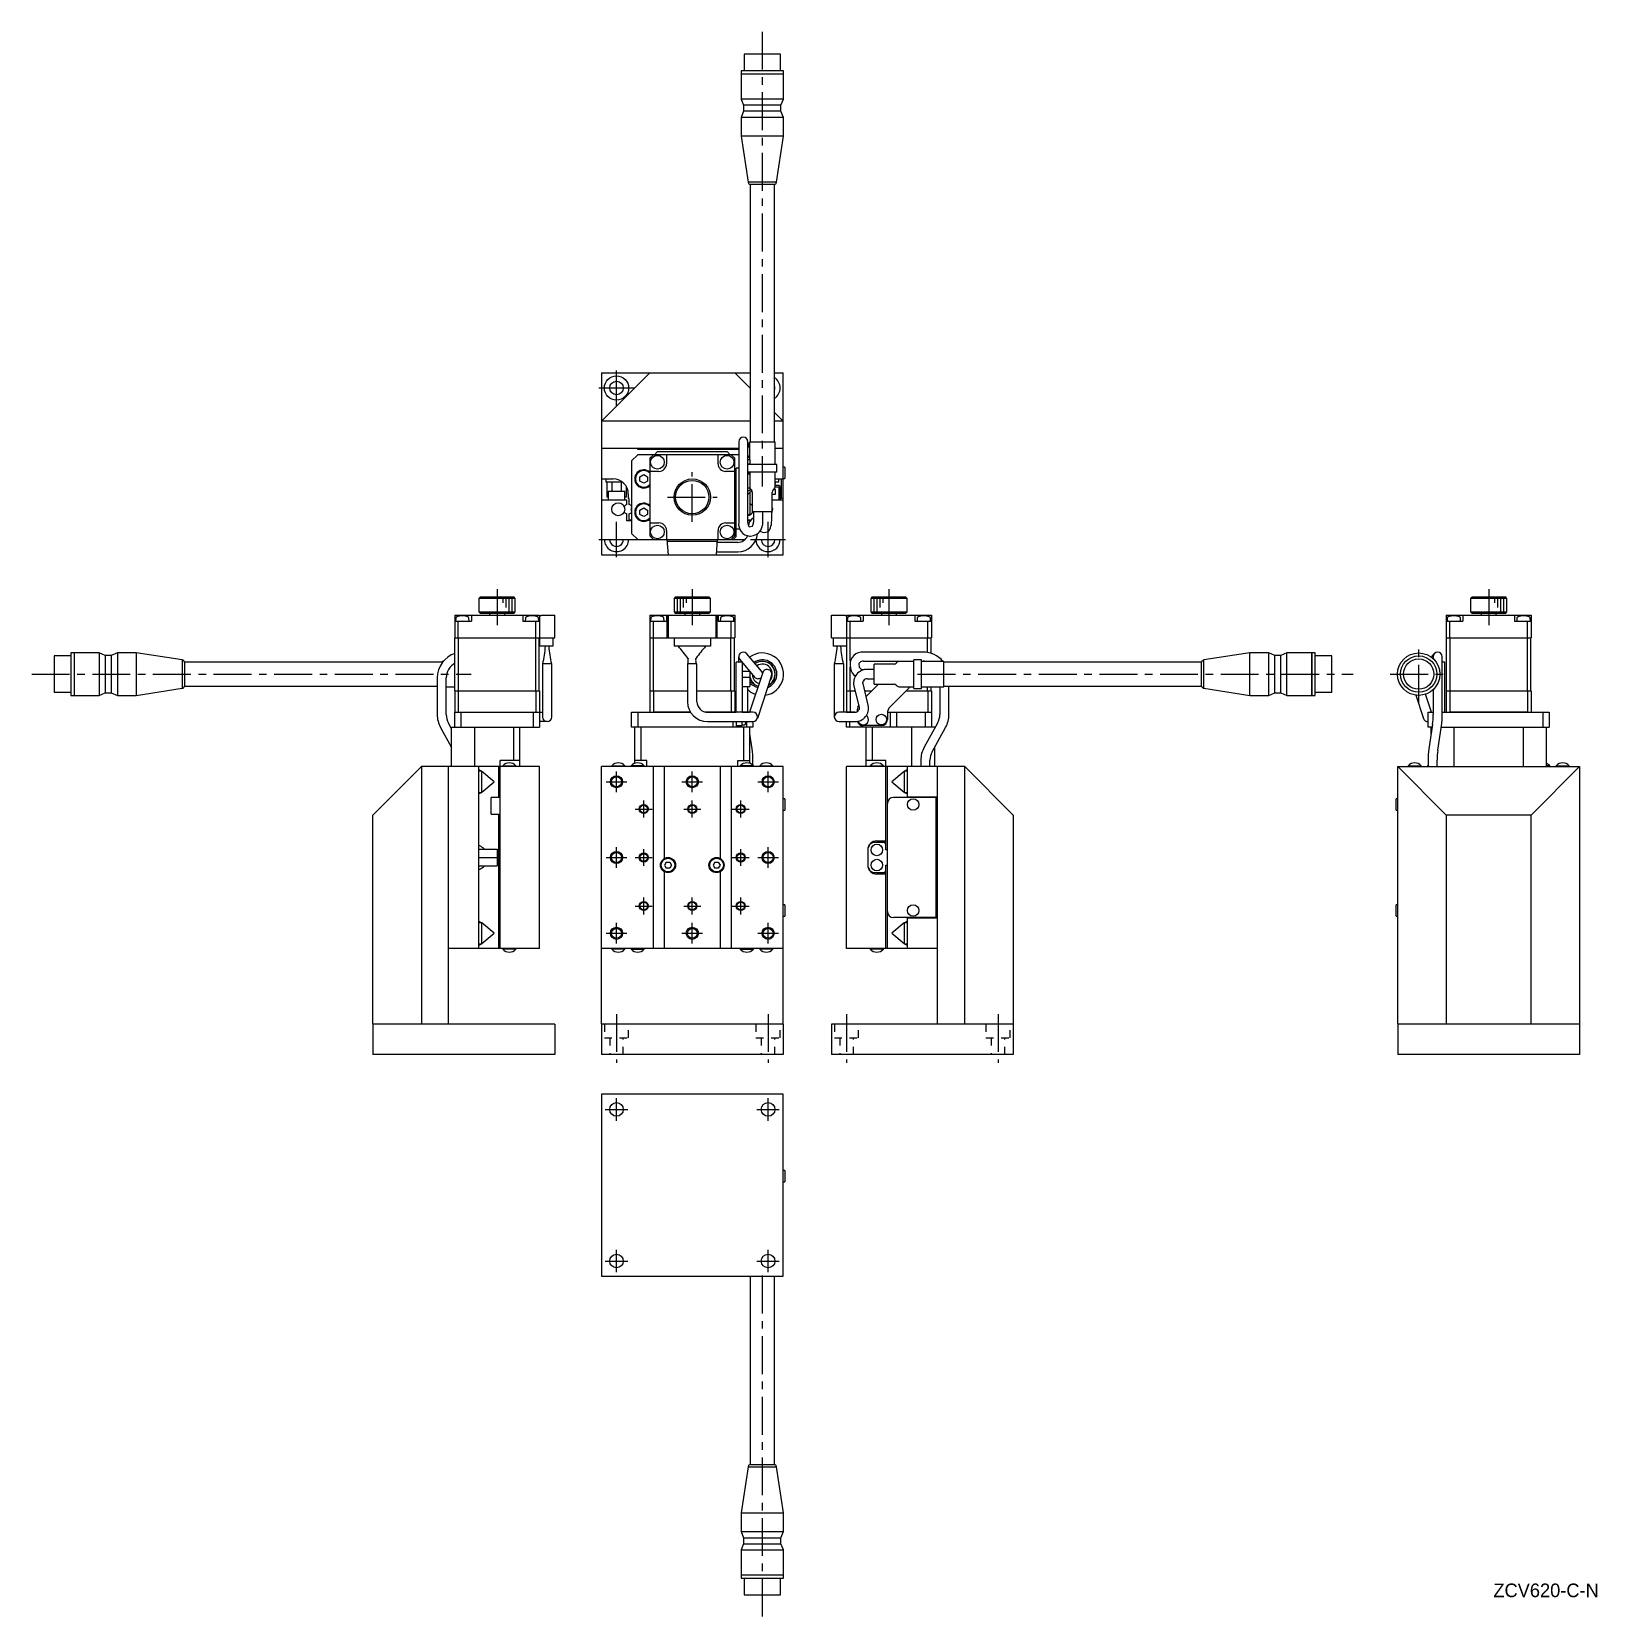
# Model space of a CAD drawing. Extents: x -110 to 407, y 10 to 533.
import ezdxf

# ---------------------------------------------------------------- set-up
doc = ezdxf.new("R2010")
doc.units = 0
doc.header["$LTSCALE"] = 10
doc.linetypes.add('CENTER', pattern=[2, 1.25, -0.25, 0.25, -0.25])
doc.linetypes.add('DOT', pattern=[0.5, 0.25, -0.25])
doc.layers.add('1', color=7, linetype='CONTINUOUS')
doc.styles.get("Standard").update_dxf_attribs({"font": 'FGP教科書体NT-M'})

msp = doc.modelspace()

# ---------------------------------------------------------------- texts
at = {"layer": '1', "color": 7}
msp.add_text('ZCV620-C-N', height=4.5, dxfattribs=at).set_placement((372.526074, 16.993359))

# ---------------------------------------------------------------- linework, layer by layer
at = {"layer": '1', "color": 4, "linetype": 'CENTER'}
for p, q in [((131.340613, 533.471422), (131.340613, 383.471422)), ((83.240613, 410.12854), (83.240613, 421.72854)), ((77.440613, 415.92854), (89.040613, 415.92854)), ((108.240613, 371.72854), (108.240613, 388.12854)), ((100.040613, 379.92854), (116.440613, 379.92854)), ((83.240613, 360.12854), (83.240613, 371.72854)), ((133.240613, 360.12854), (133.240613, 371.72854)), ((77.440613, 365.92854), (89.040613, 365.92854)), ((127.440613, 365.92854), (139.040613, 365.92854)), ((43.853659, 349.59783), (43.853659, 337.675269)), ((108.240613, 349.59783), (108.240613, 337.675269)), ((173.127568, 349.59783), (173.127568, 337.675269)), ((370.984053, 349.59783), (370.984053, 337.675269)), ((347.884053, 312.122862), (347.884053, 330.92286)), ((-109.689223, 321.522861), (35.310777, 321.522861)), ((182.576114, 321.522861), (326.258178, 321.522861)), ((338.484054, 321.522861), (357.284052, 321.522861)), ((83.240613, 282.622861), (83.240613, 289.422861)), ((108.240613, 282.622861), (108.240613, 289.422861)), ((133.240613, 282.622861), (133.240613, 289.422861)), ((79.840613, 286.022861), (86.640613, 286.022861)), ((104.840613, 286.022861), (111.640613, 286.022861)), ((129.840613, 286.022861), (136.640613, 286.022861)), ((92.240613, 274.222861), (92.240613, 279.822861)), ((108.240613, 274.222861), (108.240613, 279.822861)), ((124.240613, 274.222861), (124.240613, 279.822861)), ((89.440613, 277.022861), (95.040613, 277.022861)), ((105.440613, 277.022861), (111.040613, 277.022861)), ((121.440613, 277.022861), (127.040613, 277.022861)), ((83.240613, 257.622861), (83.240613, 264.422861)), ((92.240613, 258.222861), (92.240613, 263.822861)), ((124.240613, 258.222861), (124.240613, 263.822861)), ((133.240613, 257.622861), (133.240613, 264.422861)), ((79.840613, 261.022861), (86.640613, 261.022861)), ((89.440613, 261.022861), (95.040613, 261.022861)), ((121.440613, 261.022861), (127.040613, 261.022861)), ((129.840613, 261.022861), (136.640613, 261.022861)), ((92.240613, 242.222861), (92.240613, 247.822861)), ((108.240613, 242.222861), (108.240613, 247.822861)), ((124.240613, 242.222861), (124.240613, 247.822861)), ((89.440613, 245.022861), (95.040613, 245.022861)), ((105.440613, 245.022861), (111.040613, 245.022861)), ((121.440613, 245.022861), (127.040613, 245.022861)), ((79.840613, 236.022861), (86.640613, 236.022861)), ((83.240613, 232.622861), (83.240613, 239.422861)), ((104.840613, 236.022861), (111.640613, 236.022861)), ((108.240613, 232.622861), (108.240613, 239.422861)), ((129.840613, 236.022861), (136.640613, 236.022861)), ((133.240613, 232.622861), (133.240613, 239.422861)), ((83.240613, 209.365095), (83.240613, 193.234572)), ((133.240613, 209.365095), (133.240613, 193.234572)), ((159.127568, 209.365095), (159.127568, 193.234572)), ((209.127568, 209.365095), (209.127568, 193.234572)), ((79.540613, 177.898766), (86.940613, 177.898766)), ((83.240613, 174.198766), (83.240613, 181.598766)), ((129.540613, 177.898766), (136.940613, 177.898766)), ((133.240613, 174.198766), (133.240613, 181.598766)), ((83.240613, 124.198766), (83.240613, 131.598766)), ((133.240613, 124.198766), (133.240613, 131.598766)), ((79.540613, 127.898766), (86.940613, 127.898766)), ((129.540613, 127.898766), (136.940613, 127.898766)), ((131.340613, 123.095334), (131.340613, 10.355885))]:
    msp.add_line(p, q, dxfattribs=at)
at = {"layer": '1', "color": 7, "linetype": 'CONTINUOUS'}
for p, q in [((125.340615, 526.014329), (125.340615, 520.514328)), ((137.340611, 526.014329), (125.340615, 526.014329)), ((137.340611, 520.514328), (137.340611, 526.014329)), ((124.340614, 520.514328), (124.340614, 519.514326)), ((138.340612, 520.514328), (124.340614, 520.514328)), ((124.390614, 519.514326), (124.340614, 519.464326)), ((138.340612, 519.514326), (124.340614, 519.514326)), ((124.340614, 519.464326), (124.340614, 511.207326)), ((138.340612, 519.464326), (124.340614, 519.464326)), ((138.340612, 519.464326), (138.290612, 519.514326)), ((138.340612, 519.514326), (138.340612, 520.514328)), ((138.340612, 511.207326), (138.340612, 519.464326)), ((124.340614, 511.207326), (125.190613, 509.207326)), ((138.340612, 511.207326), (124.340614, 511.207326)), ((125.190613, 509.207326), (125.190613, 507.207326)), ((137.490613, 509.207326), (125.190613, 509.207326)), ((137.490613, 509.207326), (138.340612, 511.207326)), ((137.490613, 507.207326), (137.490613, 509.207326)), ((125.190613, 507.207326), (124.340614, 505.207326)), ((124.340614, 505.207326), (124.340614, 499.014327)), ((138.340612, 505.207326), (124.340614, 505.207326)), ((137.490613, 507.207326), (125.190613, 507.207326)), ((138.340612, 505.207326), (137.490613, 507.207326)), ((138.340612, 499.014327), (138.340612, 505.207326)), ((124.340614, 499.014327), (126.656288, 483.780344)), ((138.340612, 499.014327), (124.340614, 499.014327)), ((136.024939, 483.780344), (138.340612, 499.014327)), ((136.024939, 483.780344), (126.656288, 483.780344)), ((127.340613, 483.05667), (127.340613, 398.014327)), ((135.340613, 483.05667), (127.340613, 483.05667)), ((135.340613, 398.014327), (135.340613, 483.05667)), ((78.240613, 404.92854), (94.240613, 420.92854)), ((78.240613, 420.92854), (78.240613, 360.92854)), ((78.240613, 420.92854), (127.340613, 420.92854)), ((122.240613, 420.92854), (127.340613, 415.82854)), ((135.340613, 420.92854), (138.240613, 420.92854)), ((138.240613, 360.92854), (138.240613, 420.92854)), ((127.340613, 404.92854), (78.240613, 404.92854)), ((135.340613, 407.82854), (138.240613, 404.92854)), ((138.240613, 404.92854), (135.340613, 404.92854)), ((123.55829, 398.207058), (123.55829, 371.544949)), ((127.140613, 396.231275), (126.507179, 398.595287)), ((126.55829, 371.544949), (126.55829, 398.207058)), ((127.140613, 398.014327), (127.140613, 392.32854)), ((135.540613, 398.014327), (127.140613, 398.014327)), ((135.540613, 390.67854), (135.540613, 398.014327)), ((123.55829, 395.92854), (78.240613, 395.92854)), ((90.240613, 393.92854), (88.240613, 391.92854)), ((90.240613, 395.62854), (90.240613, 395.92854)), ((123.55829, 395.62854), (90.240613, 395.62854)), ((123.55829, 393.92854), (90.240613, 393.92854)), ((95.440613, 393.92854), (94.240613, 392.72854)), ((94.240613, 392.72854), (94.240613, 367.12854)), ((96.740613, 394.92854), (95.740613, 393.92854)), ((96.740613, 394.92854), (119.740613, 394.92854)), ((99.740613, 393.92854), (99.740613, 390.92854)), ((116.740613, 390.92854), (116.740613, 393.92854)), ((120.740613, 393.92854), (119.740613, 394.92854)), ((122.240613, 392.72854), (121.040613, 393.92854)), ((122.240613, 367.12854), (122.240613, 392.72854)), ((127.140613, 393.02854), (126.55829, 393.610864)), ((138.240613, 395.92854), (135.540613, 395.92854)), ((88.240613, 391.92854), (88.240613, 367.92854)), ((90.990613, 386.650228), (92.240613, 387.371916)), ((92.240613, 387.371916), (93.490613, 386.650228)), ((97.240613, 388.42854), (94.240613, 388.42854)), ((122.240613, 388.42854), (119.240613, 388.42854)), ((123.55829, 389.42854), (122.740613, 389.42854)), ((122.740613, 366.92854), (122.740613, 389.42854)), ((126.55829, 392.32854), (127.240613, 392.32854)), ((127.240613, 390.82854), (126.55829, 390.82854)), ((136.140613, 390.67854), (126.55829, 390.67854)), ((136.140613, 388.17854), (126.55829, 388.17854)), ((126.55829, 388.02854), (127.240613, 388.02854)), ((126.55829, 387.613219), (127.240613, 387.613219)), ((127.170613, 390.82854), (127.170613, 390.67854)), ((127.170613, 388.17854), (127.170613, 388.02854)), ((127.240613, 392.32854), (127.240613, 390.67854)), ((127.240613, 388.17854), (127.240613, 382.12854)), ((135.540613, 383.32854), (135.540613, 388.17854)), ((136.140613, 388.17854), (136.140613, 390.67854)), ((138.740613, 389.82854), (138.240613, 389.82854)), ((138.740613, 389.82854), (138.740613, 386.02854)), ((78.240613, 385.92854), (82.140613, 385.92854)), ((79.740613, 385.92854), (79.740613, 384.92854)), ((79.740613, 384.92854), (85.140613, 384.92854)), ((80.065187, 384.92854), (80.065187, 379.92854)), ((80.490613, 381.92854), (85.990613, 381.92854)), ((80.490613, 381.92854), (80.490613, 378.92854)), ((81.6529, 384.92854), (81.6529, 381.92854)), ((84.828327, 384.92854), (84.828327, 381.92854)), ((85.990613, 378.92854), (85.990613, 381.92854)), ((86.41604, 383.51831), (86.41604, 379.92854)), ((90.990613, 385.206852), (90.990613, 386.650228)), ((92.240613, 384.485164), (90.990613, 385.206852)), ((93.490613, 385.206852), (92.240613, 384.485164)), ((93.490613, 386.650228), (93.490613, 385.206852)), ((126.55829, 382.945785), (127.240613, 382.945785)), ((126.55829, 382.12854), (127.240613, 382.12854)), ((126.55829, 380.746216), (127.908663, 382.09659)), ((127.433507, 382.621433), (127.74772, 382.30722)), ((134.933507, 382.30722), (135.24772, 382.621433)), ((135.740613, 382.42854), (135.054827, 382.42854)), ((136.740613, 383.22854), (135.535601, 383.22854)), ((135.540613, 385.92854), (138.240613, 385.92854)), ((135.540613, 384.92854), (136.740613, 384.92854)), ((135.540613, 384.42854), (135.740613, 384.42854)), ((136.740613, 383.72854), (135.540613, 383.72854)), ((135.740613, 384.42854), (135.740613, 384.92854)), ((135.740613, 380.92854), (135.740613, 382.42854)), ((136.740613, 384.92854), (136.740613, 385.92854)), ((136.740613, 383.22854), (136.740613, 378.92854)), ((137.240613, 383.22854), (137.240613, 378.92854)), ((137.640613, 379.42854), (137.640613, 385.92854)), ((138.140613, 385.92854), (138.140613, 379.42854)), ((138.240613, 386.02854), (138.740613, 386.02854)), ((86.640613, 378.92854), (78.240613, 378.92854)), ((80.490613, 379.92854), (80.065187, 379.92854)), ((86.41604, 379.92854), (85.990613, 379.92854)), ((86.640613, 377.46482), (86.640613, 378.92854)), ((87.140613, 380.92854), (87.140613, 379.42854)), ((87.440613, 379.42854), (87.140613, 379.42854)), ((87.440613, 377.46482), (87.440613, 379.42854)), ((127.240613, 381.42854), (127.240613, 374.42854)), ((128.040613, 381.600113), (128.040613, 375.014327)), ((134.640613, 375.014327), (134.640613, 381.600113)), ((134.640613, 380.92854), (135.740613, 380.92854)), ((138.240613, 378.92854), (134.640613, 378.92854)), ((138.140613, 379.42854), (137.640613, 379.42854)), ((86.640613, 372.12854), (86.640613, 374.39226)), ((88.240613, 372.12854), (86.640613, 372.12854)), ((87.440613, 372.42854), (87.440613, 374.39226)), ((87.440613, 372.42854), (88.240613, 372.42854)), ((90.990613, 375.650228), (92.240613, 376.371916)), ((90.990613, 374.206852), (90.990613, 375.650228)), ((92.240613, 373.485164), (90.990613, 374.206852)), ((92.240613, 376.371916), (93.490613, 375.650228)), ((93.490613, 374.206852), (92.240613, 373.485164)), ((93.490613, 375.650228), (93.490613, 374.206852)), ((94.240613, 371.42854), (97.240613, 371.42854)), ((119.240613, 371.42854), (122.240613, 371.42854)), ((126.55829, 373.746216), (127.240613, 374.42854)), ((126.55829, 372.42854), (127.623531, 372.42854)), ((127.41662, 372.12854), (126.55829, 372.12854)), ((134.640613, 375.014327), (128.040613, 375.014327)), ((128.440613, 375.014327), (128.440613, 371.71064)), ((131.408959, 371.71064), (131.360306, 370.724336)), ((131.415197, 372.787794), (131.408959, 371.71064)), ((131.415197, 375.014327), (131.415197, 372.787794)), ((134.490613, 372.787794), (134.490613, 375.014327)), ((88.240613, 367.92854), (90.240613, 365.92854)), ((94.240613, 367.12854), (95.440613, 365.92854)), ((99.740613, 368.92854), (99.740613, 365.92854)), ((116.740613, 365.92854), (116.740613, 368.92854)), ((121.040613, 365.92854), (122.240613, 367.12854)), ((121.740613, 365.92854), (122.740613, 366.92854)), ((122.740613, 369.42854), (123.949443, 369.42854)), ((126.992729, 370.099645), (126.91517, 370.195265)), ((127.072356, 370.032088), (126.992729, 370.099645)), ((127.962082, 370.207552), (127.039855, 370.055066)), ((127.080457, 367.046171), (127.235634, 367.055178)), ((127.235634, 367.055178), (127.390085, 367.072899)), ((127.390085, 367.072899), (127.449381, 367.082047)), ((127.449381, 367.082047), (128.451473, 367.247738)), ((127.987088, 370.245965), (127.935044, 370.202849)), ((128.0591, 370.327667), (127.987088, 370.245965)), ((130.634589, 368.781096), (130.862734, 368.614151)), ((78.240613, 365.92854), (125.591544, 365.92854)), ((100.340253, 360.92854), (99.990613, 365.92854)), ((100.025577, 365.42854), (116.45565, 365.42854)), ((116.490613, 365.92854), (116.140983, 360.92854)), ((116.209158, 361.90354), (123.240613, 361.90354)), ((123.240613, 365.00354), (116.425931, 365.00354)), ((129.28436, 365.92854), (138.240613, 365.92854)), ((78.240613, 360.92854), (138.240613, 360.92854)), ((38.353659, 347.022861), (37.853659, 346.522861)), ((37.853659, 346.522861), (37.853659, 342.022861)), ((49.853659, 346.522861), (37.853659, 346.522861)), ((38.353659, 347.022861), (49.353659, 347.022861)), ((49.853659, 346.522861), (49.353659, 347.022861)), ((49.853659, 342.022861), (49.853659, 346.522861)), ((102.740613, 347.022861), (102.240613, 346.522861)), ((114.240613, 346.522861), (102.240613, 346.522861)), ((102.240613, 346.522861), (102.240613, 342.022861)), ((102.740613, 347.022861), (113.740613, 347.022861)), ((114.240613, 346.522861), (113.740613, 347.022861)), ((114.240613, 342.022861), (114.240613, 346.522861)), ((167.627568, 347.022861), (167.127568, 346.522861)), ((179.127568, 346.522861), (167.127568, 346.522861)), ((167.127568, 346.522861), (167.127568, 342.022861)), ((167.627568, 347.022861), (178.627568, 347.022861)), ((179.127568, 346.522861), (178.627568, 347.022861)), ((179.127568, 342.022861), (179.127568, 346.522861)), ((365.484053, 347.022861), (364.984053, 346.522861)), ((376.984053, 346.522861), (364.984053, 346.522861)), ((364.984053, 346.522861), (364.984053, 342.022861)), ((365.484053, 347.022861), (376.484053, 347.022861)), ((376.984053, 346.522861), (376.484053, 347.022861)), ((376.984053, 342.022861), (376.984053, 346.522861)), ((29.853659, 341.022861), (57.853659, 341.022861)), ((29.853659, 341.022861), (29.853659, 333.522861)), ((35.353659, 341.022861), (35.353659, 339.022861)), ((37.853659, 342.022861), (38.353659, 341.522861)), ((37.853659, 342.022861), (49.853659, 342.022861)), ((49.353659, 341.522861), (38.353659, 341.522861)), ((41.353659, 341.522861), (41.353659, 341.022861)), ((46.353659, 341.022861), (46.353659, 341.522861)), ((49.353659, 341.522861), (49.853659, 342.022861)), ((52.353659, 341.022861), (52.353659, 339.022861)), ((57.853659, 341.022861), (57.853659, 330.722861)), ((58.353659, 340.722861), (57.853659, 340.722861)), ((58.353659, 341.022861), (58.353659, 340.722861)), ((58.353659, 341.022861), (62.853659, 341.022861)), ((62.853659, 333.522861), (62.853659, 341.022861)), ((94.240613, 341.022861), (122.240613, 341.022861)), ((94.240613, 341.022861), (94.240613, 333.522861)), ((99.740613, 341.022861), (99.740613, 339.022861)), ((99.990613, 333.522861), (99.990613, 340.722861)), ((100.025577, 340.722861), (99.990613, 340.722861)), ((100.025577, 341.022861), (100.025577, 340.722861)), ((100.340247, 333.522861), (100.340247, 341.022861)), ((102.240613, 342.022861), (114.240613, 342.022861)), ((102.240613, 342.022861), (102.740613, 341.522861)), ((113.740613, 341.522861), (102.740613, 341.522861)), ((105.740613, 341.522861), (105.740613, 341.022861)), ((110.740613, 341.022861), (110.740613, 341.522861)), ((113.740613, 341.522861), (114.240613, 342.022861)), ((116.140979, 333.522861), (116.140979, 341.022861)), ((116.45565, 341.022861), (116.45565, 340.722861)), ((116.490613, 340.722861), (116.45565, 340.722861)), ((116.490613, 333.522861), (116.490613, 340.722861)), ((116.740613, 341.022861), (116.740613, 339.022861)), ((122.240613, 341.022861), (122.240613, 333.522861)), ((154.127568, 333.522861), (154.127568, 341.022861)), ((154.127568, 341.022861), (158.627568, 341.022861)), ((158.627568, 341.022861), (158.627568, 340.722861)), ((159.127568, 340.722861), (158.627568, 340.722861)), ((159.127568, 341.022861), (159.127568, 330.722861)), ((159.127568, 341.022861), (187.127568, 341.022861)), ((164.627568, 341.022861), (164.627568, 339.022861)), ((167.127568, 342.022861), (179.127568, 342.022861)), ((167.127568, 342.022861), (167.627568, 341.522861)), ((178.627568, 341.522861), (167.627568, 341.522861)), ((170.627568, 341.522861), (170.627568, 341.022861)), ((175.627568, 341.022861), (175.627568, 341.522861)), ((178.627568, 341.522861), (179.127568, 342.022861)), ((181.627568, 341.022861), (181.627568, 339.022861)), ((187.127568, 341.022861), (187.127568, 333.522861)), ((356.984053, 341.022861), (384.984053, 341.022861)), ((356.984053, 341.022861), (356.984053, 333.522861)), ((362.484053, 341.022861), (362.484053, 339.022861)), ((364.984053, 342.022861), (376.984053, 342.022861)), ((364.984053, 342.022861), (365.484053, 341.522861)), ((376.484053, 341.522861), (365.484053, 341.522861)), ((368.484053, 341.522861), (368.484053, 341.022861)), ((373.484053, 341.022861), (373.484053, 341.522861)), ((376.484053, 341.522861), (376.984053, 342.022861)), ((379.484053, 341.022861), (379.484053, 339.022861)), ((384.984053, 341.022861), (384.984053, 333.522861)), ((29.853659, 339.022861), (35.353659, 339.022861)), ((30.18986, 340.008141), (30.103659, 339.022861)), ((31.053659, 333.522861), (31.053659, 339.022861)), ((34.603659, 339.022861), (34.517458, 340.008141)), ((52.353659, 339.022861), (57.853659, 339.022861)), ((53.18986, 340.008141), (53.103659, 339.022861)), ((56.653659, 333.522861), (56.653659, 339.022861)), ((57.603659, 339.022861), (57.517458, 340.008141)), ((94.240613, 339.022861), (99.740613, 339.022861)), ((94.576814, 340.008141), (94.490613, 339.022861)), ((95.440613, 333.522861), (95.440613, 339.022861)), ((98.990613, 339.022861), (98.904413, 340.008141)), ((116.740613, 339.022861), (122.240613, 339.022861)), ((117.576814, 340.008141), (117.490613, 339.022861)), ((121.040613, 333.522861), (121.040613, 339.022861)), ((121.990613, 339.022861), (121.904413, 340.008141)), ((159.127568, 339.022861), (164.627568, 339.022861)), ((159.463769, 340.008141), (159.377568, 339.022861)), ((160.327568, 333.522861), (160.327568, 339.022861)), ((163.877568, 339.022861), (163.791367, 340.008141)), ((181.627568, 339.022861), (187.127568, 339.022861)), ((182.463769, 340.008141), (182.377568, 339.022861)), ((185.927568, 333.522861), (185.927568, 339.022861)), ((186.877568, 339.022861), (186.791367, 340.008141)), ((356.984053, 339.022861), (362.484053, 339.022861)), ((357.320254, 340.008141), (357.234053, 339.022861)), ((358.184053, 333.522861), (358.184053, 339.022861)), ((361.734053, 339.022861), (361.647852, 340.008141)), ((379.484053, 339.022861), (384.984053, 339.022861)), ((380.320254, 340.008141), (380.234053, 339.022861)), ((383.784053, 333.522861), (383.784053, 339.022861)), ((384.734053, 339.022861), (384.647852, 340.008141)), ((29.853659, 333.522861), (62.853659, 333.522861)), ((29.953659, 316.022861), (29.953659, 333.522861)), ((31.09508, 316.022861), (31.09508, 333.522861)), ((56.612237, 316.022861), (56.612237, 333.522861)), ((57.753659, 316.022861), (57.753659, 333.522861)), ((62.253659, 330.722861), (57.853659, 330.722861)), ((62.253659, 333.522861), (62.253659, 330.722861)), ((94.240613, 333.522861), (122.240613, 333.522861)), ((94.340613, 316.022861), (94.340613, 333.522861)), ((95.482035, 316.022861), (95.482035, 333.522861)), ((102.240613, 333.522861), (102.240613, 330.722861)), ((114.240613, 330.722861), (102.240613, 330.722861)), ((114.240613, 333.522861), (114.240613, 330.722861)), ((120.999192, 316.022861), (120.999192, 333.522861)), ((122.140613, 316.022861), (122.140613, 333.522861)), ((154.127568, 333.522861), (187.127568, 333.522861)), ((154.727568, 333.522861), (154.727568, 330.722861)), ((159.127568, 330.722861), (154.727568, 330.722861)), ((159.227568, 316.022861), (159.227568, 333.522861)), ((160.368989, 325.882565), (160.368989, 333.522861)), ((185.886146, 328.651342), (185.886146, 333.522861)), ((187.027568, 328.366847), (187.027568, 333.522861)), ((356.984053, 333.522861), (384.984053, 333.522861)), ((357.084053, 316.022861), (357.084053, 333.522861)), ((358.225474, 316.022861), (358.225474, 333.522861)), ((383.742631, 316.022861), (383.742631, 333.522861)), ((384.884053, 316.022861), (384.884053, 333.522861)), ((-102.23213, 327.522859), (-102.23213, 315.522863)), ((-96.732129, 327.522859), (-102.23213, 327.522859)), ((-96.732129, 328.52286), (-96.732129, 314.522862)), ((-95.732127, 328.52286), (-96.732129, 328.52286)), ((-95.732127, 328.52286), (-95.732127, 314.522862)), ((-95.682127, 328.52286), (-95.732127, 328.47286)), ((-95.682127, 328.52286), (-95.682127, 314.522862)), ((-87.425127, 328.52286), (-95.682127, 328.52286)), ((-87.425127, 328.52286), (-87.425127, 314.522862)), ((-85.425127, 327.672861), (-87.425127, 328.52286)), ((-85.425127, 327.672861), (-85.425127, 315.372861)), ((-83.425127, 327.672861), (-85.425127, 327.672861)), ((-81.425127, 328.52286), (-83.425127, 327.672861)), ((-83.425127, 327.672861), (-83.425127, 315.372861)), ((-81.425127, 328.52286), (-81.425127, 314.522862)), ((-75.232128, 328.52286), (-81.425127, 328.52286)), ((-75.232128, 328.52286), (-75.232128, 314.522862)), ((-59.998145, 326.207187), (-75.232128, 328.52286)), ((-59.998145, 326.207187), (-59.998145, 316.838535)), ((-59.274471, 325.522861), (-59.274471, 317.522861)), ((25.767872, 325.522861), (-59.274471, 325.522861)), ((25.767872, 325.722861), (25.767872, 325.371486)), ((26.045345, 325.722861), (25.767872, 325.722861)), ((58.778659, 324.922861), (58.778659, 307.422861)), ((61.878659, 324.922861), (58.778659, 324.922861)), ((61.878659, 307.422861), (61.878659, 324.922861)), ((106.690613, 324.922861), (106.690613, 312.422861)), ((109.790613, 324.922861), (106.690613, 324.922861)), ((106.725373, 324.941782), (106.718948, 324.922861)), ((106.841725, 326.66698), (106.888171, 326.550371)), ((109.356043, 326.389451), (109.389674, 326.539883)), ((109.389674, 326.539883), (109.429527, 326.646572)), ((109.429527, 326.646572), (109.513916, 326.788388)), ((109.790613, 312.422861), (109.790613, 324.922861)), ((124.582533, 325.522861), (122.740613, 325.522861)), ((122.740613, 308.972861), (122.740613, 325.522861)), ((123.55829, 325.522861), (123.55829, 327.281191)), ((123.914179, 326.311132), (128.796504, 320.552803)), ((124.740613, 325.336418), (124.740613, 308.972861)), ((131.084723, 322.492919), (126.202399, 328.251249)), ((129.234097, 325.672715), (128.651371, 325.362874)), ((158.202568, 324.922861), (155.102568, 324.922861)), ((155.102568, 324.922861), (155.102568, 307.422861)), ((158.202568, 308.972861), (158.202568, 324.922861)), ((160.275508, 324.54143), (160.441199, 323.359539)), ((163.246455, 324.957931), (163.255283, 325.068897)), ((163.412146, 323.77604), (163.246455, 324.957931)), ((163.255283, 325.068897), (163.309665, 325.185376)), ((163.309665, 325.185376), (163.375792, 325.273458)), ((163.375792, 325.273458), (163.467932, 325.365597)), ((184.406086, 328.781191), (164.743977, 328.781191)), ((164.743977, 325.781191), (181.377568, 325.781191)), ((168.213354, 318.222861), (168.213354, 324.822861)), ((174.799141, 324.822861), (168.213354, 324.822861)), ((175.820461, 325.429968), (175.506247, 325.115754)), ((181.377568, 325.722861), (176.527568, 325.722861)), ((181.377568, 316.822861), (181.377568, 326.222861)), ((183.877568, 326.222861), (181.377568, 326.222861)), ((183.877568, 316.822861), (183.877568, 326.222861)), ((183.877568, 325.781191), (184.406086, 325.781191)), ((191.213354, 325.722861), (183.877568, 325.722861)), ((191.213354, 317.322861), (191.213354, 325.722861)), ((276.255698, 325.522861), (191.213354, 325.522861)), ((276.255698, 317.522861), (276.255698, 325.522861)), ((292.213354, 328.52286), (276.979371, 326.207187)), ((276.979371, 316.838535), (276.979371, 326.207187)), ((292.213354, 314.522862), (292.213354, 328.52286)), ((298.406353, 328.52286), (292.213354, 328.52286)), ((298.406353, 314.522862), (298.406353, 328.52286)), ((300.406353, 327.672861), (298.406353, 328.52286)), ((300.406353, 315.372861), (300.406353, 327.672861)), ((302.406353, 327.672861), (300.406353, 327.672861)), ((304.406353, 328.52286), (302.406353, 327.672861)), ((302.406353, 315.372861), (302.406353, 327.672861)), ((304.406353, 314.522862), (304.406353, 328.52286)), ((312.663353, 328.52286), (304.406353, 328.52286)), ((312.663353, 314.522862), (312.663353, 328.52286)), ((312.713353, 328.47286), (312.663353, 328.52286)), ((312.713353, 314.522862), (312.713353, 328.52286)), ((313.713355, 328.52286), (312.713353, 328.52286)), ((313.713355, 314.522862), (313.713355, 328.52286)), ((319.213356, 327.522859), (313.713355, 327.522859)), ((319.213356, 315.522863), (319.213356, 327.522859)), ((352.072725, 327.131337), (353.022267, 328.251249)), ((352.666377, 327.281191), (352.666377, 326.63455)), ((355.666377, 308.156836), (355.666377, 327.281191)), ((356.484053, 325.522861), (355.666377, 325.522861)), ((356.484053, 309.022861), (356.484053, 325.522861)), ((24.075141, 320.281191), (24.075141, 308.156836)), ((27.075141, 308.156836), (27.075141, 320.281191)), ((124.740613, 322.522861), (127.126148, 322.522861)), ((124.740613, 320.522861), (127.240613, 320.522861)), ((131.470168, 322.013009), (127.12329, 308.97291)), ((127.240613, 322.387857), (127.240613, 317.472861)), ((134.411074, 321.032707), (129.711072, 306.932708)), ((160.368989, 316.022861), (160.368989, 323.874621)), ((163.419113, 323.741874), (163.412146, 323.77604)), ((163.468746, 323.629373), (163.419113, 323.741874)), ((163.530531, 323.543449), (163.468746, 323.629373)), ((163.614192, 323.455971), (163.530531, 323.543449)), ((163.720375, 323.369079), (163.614192, 323.455971)), ((164.573911, 318.967074), (164.618365, 319.10395)), ((164.618365, 319.10395), (164.677906, 319.232861)), ((164.677906, 319.232861), (164.750605, 319.35245)), ((165.303183, 323.022861), (164.909668, 323.022861)), ((168.213354, 323.072861), (165.986822, 323.072861)), ((165.986822, 319.972861), (168.213354, 319.972861)), ((-102.23213, 315.522863), (-96.732129, 315.522863)), ((-96.732129, 314.522862), (-95.732127, 314.522862)), ((-95.732127, 314.572862), (-95.682127, 314.522862)), ((-95.682127, 314.522862), (-87.425127, 314.522862)), ((-87.425127, 314.522862), (-85.425127, 315.372861)), ((-85.425127, 315.372861), (-83.425127, 315.372861)), ((-83.425127, 315.372861), (-81.425127, 314.522862)), ((-81.425127, 314.522862), (-75.232128, 314.522862)), ((-75.232128, 314.522862), (-59.998145, 316.838535)), ((-59.274471, 317.522861), (24.075141, 317.522861)), ((27.075141, 317.322861), (29.953659, 317.322861)), ((29.853659, 316.022861), (29.853659, 309.122861)), ((29.853659, 316.022861), (57.853659, 316.022861)), ((31.053659, 316.022861), (31.053659, 309.022861)), ((56.653659, 316.022861), (56.653659, 309.022861)), ((57.853659, 316.022861), (57.853659, 309.122861)), ((94.240613, 316.022861), (94.240613, 309.022861)), ((94.240613, 316.022861), (106.690613, 316.022861)), ((95.440613, 316.022861), (95.440613, 309.122861)), ((109.790613, 316.022861), (122.240613, 316.022861)), ((121.040613, 316.022861), (121.040613, 309.122861)), ((122.240613, 316.022861), (122.240613, 309.022861)), ((124.740613, 317.472861), (127.240613, 317.472861)), ((126.55829, 309.022861), (126.55829, 317.472861)), ((127.240613, 318.999247), (128.837953, 318.149926)), ((127.240613, 318.432961), (129.234097, 317.373007)), ((159.127568, 316.022861), (159.127568, 309.122861)), ((159.127568, 316.022861), (161.959449, 316.022861)), ((160.327568, 316.022861), (160.327568, 309.022861)), ((161.5582, 317.667891), (163.296018, 310.543229)), ((164.536825, 318.679582), (164.546341, 318.824546)), ((164.5455, 318.535737), (164.536825, 318.679582)), ((164.569904, 318.402493), (164.5455, 318.535737)), ((164.546341, 318.824546), (164.573911, 318.967074)), ((166.307722, 311.277831), (164.569904, 318.402493)), ((165.150334, 316.022861), (167.470714, 316.022861)), ((165.60533, 314.157478), (169.670713, 318.222861)), ((168.213354, 318.222861), (174.799141, 318.222861)), ((180.084422, 317.322861), (173.506247, 310.744687)), ((175.506247, 317.929968), (175.820461, 317.615754)), ((176.527568, 317.322861), (181.377568, 317.322861)), ((178.784422, 316.022861), (187.127568, 316.022861)), ((181.377568, 316.822861), (183.877568, 316.822861)), ((183.877568, 317.322861), (191.213354, 317.322861)), ((185.886146, 316.022861), (185.886146, 317.322861)), ((185.927568, 316.022861), (185.927568, 309.022861)), ((187.027568, 316.022861), (187.027568, 317.322861)), ((187.127568, 316.022861), (187.127568, 309.122861)), ((189.906086, 317.322861), (189.906086, 308.156836)), ((191.213354, 317.522861), (276.255698, 317.522861)), ((192.906086, 308.156836), (192.906086, 317.522861)), ((276.979371, 316.838535), (292.213354, 314.522862)), ((292.213354, 314.522862), (298.406353, 314.522862)), ((298.406353, 314.522862), (300.406353, 315.372861)), ((300.406353, 315.372861), (302.406353, 315.372861)), ((302.406353, 315.372861), (304.406353, 314.522862)), ((304.406353, 314.522862), (312.663353, 314.522862)), ((312.663353, 314.522862), (312.713353, 314.572862)), ((312.713353, 314.522862), (313.713355, 314.522862)), ((313.713355, 315.522863), (319.213356, 315.522863)), ((346.963267, 314.583687), (349.513593, 306.932708)), ((352.084563, 309.022861), (350.128083, 314.892302)), ((352.666377, 316.411172), (352.666377, 308.156836)), ((356.984053, 316.022861), (356.984053, 309.022861)), ((356.984053, 316.022861), (384.984053, 316.022861)), ((358.184053, 316.022861), (358.184053, 309.122861)), ((383.784053, 316.022861), (383.784053, 309.122861)), ((384.984053, 316.022861), (384.984053, 309.022861)), ((29.853659, 309.122861), (29.953659, 309.022861)), ((29.853659, 304.022861), (29.853659, 309.022861)), ((29.853659, 309.022861), (57.853659, 309.022861)), ((31.853659, 309.022861), (31.853659, 304.022861)), ((55.853659, 304.022861), (55.853659, 309.022861)), ((57.753659, 309.022861), (57.853659, 309.122861)), ((57.853659, 309.022861), (57.853659, 304.022861)), ((57.853659, 308.972861), (58.778659, 308.972861)), ((88.240613, 304.022861), (88.240613, 309.022861)), ((88.240613, 309.022861), (107.642176, 309.022861)), ((90.240613, 309.022861), (90.240613, 304.022861)), ((95.340613, 309.022861), (95.440613, 309.122861)), ((95.440613, 309.122861), (107.582654, 309.122861)), ((112.234383, 309.122861), (121.040613, 309.122861)), ((112.655378, 309.022861), (122.740613, 309.022861)), ((128.240613, 308.972861), (113.240613, 308.972861)), ((121.040613, 309.122861), (121.140613, 309.022861)), ((121.740613, 308.972861), (121.740613, 309.022861)), ((124.740613, 309.022861), (127.140103, 309.022861)), ((126.240613, 308.972861), (126.240613, 309.022861)), ((161.8791, 308.972861), (156.652568, 308.972861)), ((159.127568, 309.122861), (159.227568, 309.022861)), ((159.127568, 308.972861), (159.127568, 309.022861)), ((159.127568, 309.022861), (162.275601, 309.022861)), ((160.127568, 309.022861), (160.127568, 308.972861)), ((163.188015, 309.712861), (163.115317, 309.593272)), ((163.247556, 309.841772), (163.188015, 309.712861)), ((163.29201, 309.978648), (163.247556, 309.841772)), ((163.31958, 310.121176), (163.29201, 309.978648)), ((163.296018, 310.543229), (163.320422, 310.409985)), ((163.329097, 310.26614), (163.31958, 310.121176)), ((163.320422, 310.409985), (163.329097, 310.26614)), ((172.654286, 309.022861), (187.127568, 309.022861)), ((173.627568, 304.022861), (173.627568, 309.022861)), ((175.627568, 309.022861), (175.627568, 304.022861)), ((185.127568, 304.022861), (185.127568, 309.022861)), ((187.027568, 309.022861), (187.127568, 309.122861)), ((187.127568, 309.022861), (187.127568, 304.022861)), ((350.984053, 304.022861), (350.984053, 309.022861)), ((350.984053, 309.022861), (352.666377, 309.022861)), ((355.666377, 309.022861), (390.984053, 309.022861)), ((358.084053, 309.022861), (358.184053, 309.122861)), ((358.184053, 309.122861), (383.784053, 309.122861)), ((383.784053, 309.122861), (383.884053, 309.022861)), ((388.984053, 304.022861), (388.984053, 309.022861)), ((390.984053, 309.022861), (390.984053, 304.022861)), ((25.170954, 303.926248), (28.853659, 297.322602)), ((28.853659, 303.482026), (27.791062, 305.387423)), ((28.853659, 291.022861), (28.853659, 304.022861)), ((28.853659, 304.022861), (57.853659, 304.022861)), ((36.353659, 304.022861), (36.353659, 291.022861)), ((49.353659, 293.022861), (49.353659, 304.022861)), ((51.353659, 291.022861), (51.353659, 304.022861)), ((60.328659, 305.872861), (57.853659, 305.872861)), ((128.240613, 304.022861), (88.240613, 304.022861)), ((89.240613, 292.051288), (89.240613, 304.022861)), ((91.240613, 304.022861), (91.240613, 293.022861)), ((113.240613, 305.872861), (128.240613, 305.872861)), ((121.740613, 304.022861), (121.740613, 305.872861)), ((122.740613, 305.872861), (122.740613, 304.022861)), ((122.740613, 304.522861), (124.740613, 304.522861)), ((124.740613, 304.522861), (124.740613, 305.872861)), ((124.740613, 304.772861), (125.423401, 304.832597)), ((125.240613, 293.022861), (125.240613, 304.022861)), ((126.240613, 304.022861), (126.240613, 305.872861)), ((127.240613, 292.051288), (127.240613, 304.022861)), ((128.240613, 305.872861), (128.240613, 304.022861)), ((156.652568, 305.872861), (161.8791, 305.872861)), ((159.127568, 304.022861), (159.127568, 305.872861)), ((188.127568, 304.022861), (159.127568, 304.022861)), ((160.127568, 305.872861), (160.127568, 304.022861)), ((170.627568, 304.522861), (164.627568, 304.522861)), ((165.627568, 291.022861), (165.627568, 304.022861)), ((167.627568, 304.022861), (167.627568, 293.022861)), ((172.627568, 308.623366), (172.627568, 306.522861)), ((180.627568, 291.022861), (180.627568, 304.022861)), ((189.190165, 305.387423), (184.72338, 297.377804)), ((187.343488, 295.916629), (191.810273, 303.926248)), ((188.127568, 304.022861), (188.127568, 303.482026)), ((352.312262, 304.022861), (350.984053, 304.022861)), ((352.440122, 304.878518), (351.24325, 296.868899)), ((351.984053, 301.826445), (351.984053, 304.022861)), ((354.210307, 296.425534), (355.407179, 304.435153)), ((355.34557, 304.022861), (390.984053, 304.022861)), ((359.484053, 304.022861), (359.484053, 291.022861)), ((382.484053, 291.022861), (382.484053, 304.022861)), ((389.984053, 304.022861), (389.984053, 291.022861)), ((127.981416, 296.868899), (127.240613, 301.826445)), ((44.853659, 231.022861), (44.853659, 293.022861)), ((51.353659, 293.022861), (44.853659, 293.022861)), ((93.240613, 293.022861), (89.240613, 293.022861)), ((93.240613, 291.022861), (93.240613, 293.022861)), ((123.240613, 291.022861), (123.240613, 293.022861)), ((123.240613, 293.022861), (127.240613, 293.022861)), ((128.240613, 291.458929), (128.240613, 293.147217)), ((172.127568, 293.022861), (165.627568, 293.022861)), ((172.127568, 263.522861), (172.127568, 293.022861)), ((183.627568, 293.147217), (183.627568, 291.022861)), ((186.627568, 291.022861), (186.627568, 293.147217)), ((188.127568, 297.322602), (188.127568, 291.022861)), ((350.984053, 293.147217), (350.984053, 291.022861)), ((353.984053, 291.022861), (353.984053, 293.147217)), ((18.853659, 291.022861), (2.853659, 275.022861)), ((18.853659, 291.022861), (18.853659, 206.122861)), ((57.853658, 291.022861), (18.853659, 291.022861)), ((27.853659, 206.022861), (27.853659, 291.022861)), ((37.853659, 231.022861), (37.853659, 291.022861)), ((37.976177, 289.922861), (37.853659, 289.764518)), ((38.853659, 289.522861), (37.853659, 289.522861)), ((38.724836, 289.523053), (37.976177, 289.922861)), ((42.853659, 286.022861), (38.853409, 289.428924)), ((38.853659, 282.522861), (38.853659, 289.522861)), ((44.353659, 291.022861), (44.353659, 280.772861)), ((45.703659, 291.315109), (50.003659, 291.315109)), ((45.703659, 291.315109), (45.703659, 291.022861)), ((50.003659, 291.022861), (50.003659, 291.315109)), ((57.853659, 231.022861), (57.853659, 291.022861)), ((138.240613, 291.022861), (78.240613, 291.022861)), ((78.240613, 206.122861), (78.240613, 291.022861)), ((81.690613, 291.315109), (81.690613, 291.022861)), ((81.690613, 291.315109), (85.990613, 291.315109)), ((85.990613, 291.022861), (85.990613, 291.315109)), ((88.090613, 291.315109), (88.090613, 291.022861)), ((92.390613, 291.315109), (88.090613, 291.315109)), ((92.390613, 291.022861), (92.390613, 291.315109)), ((95.440613, 231.022861), (95.440613, 291.022861)), ((99.040613, 260.716032), (99.040613, 291.022861)), ((117.440613, 291.022861), (117.440613, 260.716032)), ((121.040613, 291.022861), (121.040613, 231.022861)), ((124.090613, 291.315109), (124.090613, 291.022861)), ((128.390613, 291.315109), (124.090613, 291.315109)), ((128.390613, 291.022861), (128.390613, 291.315109)), ((130.490613, 291.315109), (130.490613, 291.022861)), ((130.490613, 291.315109), (134.790613, 291.315109)), ((134.790613, 291.022861), (134.790613, 291.315109)), ((138.240613, 206.122861), (138.240613, 291.022861)), ((159.127567, 231.022861), (159.127567, 291.022861)), ((198.127568, 291.022861), (159.127567, 291.022861)), ((166.977567, 291.315109), (171.277567, 291.315109)), ((166.977567, 291.315109), (166.977567, 291.022861)), ((171.277567, 291.022861), (171.277567, 291.315109)), ((172.627568, 231.022861), (172.627568, 291.022861)), ((178.127787, 289.428901), (174.127568, 286.022861)), ((178.127568, 289.522861), (178.127568, 282.522861)), ((179.127568, 289.522861), (178.127568, 289.522861)), ((179.00505, 289.922861), (178.256363, 289.523033)), ((179.127568, 289.764518), (179.00505, 289.922861)), ((179.127568, 291.022861), (179.127568, 280.822861)), ((189.127568, 206.022861), (189.127568, 291.022861)), ((198.127568, 206.122861), (198.127568, 291.022861)), ((214.127568, 275.022861), (198.127568, 291.022861)), ((340.984053, 206.122861), (340.984053, 291.022861)), ((356.984053, 275.022861), (340.984053, 291.022861)), ((340.984053, 291.022861), (400.984053, 291.022861)), ((344.434053, 291.315109), (348.734053, 291.315109)), ((344.434053, 291.315109), (344.434053, 291.022861)), ((348.734053, 291.022861), (348.734053, 291.315109)), ((350.984053, 291.315109), (350.834053, 291.315109)), ((350.834053, 291.315109), (350.834053, 291.022861)), ((400.984053, 291.022861), (384.984053, 275.022861)), ((391.134053, 291.315109), (389.984053, 291.315109)), ((391.134053, 291.022861), (391.134053, 291.315109)), ((393.234053, 291.315109), (397.534053, 291.315109)), ((393.234053, 291.315109), (393.234053, 291.022861)), ((397.534053, 291.022861), (397.534053, 291.315109)), ((400.984053, 291.022861), (400.984053, 206.122861)), ((37.853659, 282.522861), (38.853659, 282.522861)), ((37.976176, 282.122861), (38.724864, 282.52269)), ((38.85344, 282.616821), (42.853659, 286.022861)), ((174.127568, 286.022861), (178.127817, 282.616798)), ((178.127568, 282.522861), (179.127568, 282.522861)), ((178.25639, 282.52267), (179.00505, 282.122861)), ((37.853659, 282.281204), (37.976176, 282.122861)), ((41.853659, 275.272861), (41.853659, 280.772861)), ((44.853659, 280.772861), (41.853659, 280.772861)), ((138.740613, 280.422861), (138.240613, 280.422861)), ((138.740613, 280.422861), (138.740613, 276.622861)), ((188.627568, 280.822861), (174.627568, 280.822861)), ((179.00505, 282.122861), (179.127568, 282.281204)), ((179.127568, 281.022861), (189.127568, 281.022861)), ((187.627568, 281.022861), (187.627568, 280.822861)), ((188.627568, 280.822861), (188.627568, 241.222861)), ((340.484053, 276.622861), (340.484053, 280.422861)), ((340.984053, 280.422861), (340.484053, 280.422861)), ((2.853659, 206.122861), (2.853659, 275.022861)), ((41.853659, 275.272861), (44.853659, 275.272861)), ((44.353659, 275.272861), (44.353659, 231.022861)), ((138.240613, 276.622861), (138.740613, 276.622861)), ((214.127568, 275.022861), (214.127568, 206.122861)), ((340.484053, 276.622861), (340.984053, 276.622861)), ((356.984053, 275.022861), (356.984053, 206.122861)), ((384.984053, 275.022861), (356.984053, 275.022861)), ((384.984053, 206.122861), (384.984053, 275.022861)), ((37.976177, 264.922861), (37.853659, 264.764518)), ((37.853659, 263.772861), (43.853659, 263.772861)), ((38.071795, 264.90614), (37.976177, 264.922861)), ((38.2048, 264.851881), (38.071795, 264.90614)), ((43.853659, 263.772861), (43.853659, 258.272861)), ((166.127567, 263.522861), (166.127567, 258.522861)), ((171.127567, 266.022861), (168.627567, 266.022861)), ((169.127567, 266.522861), (172.127567, 266.522861)), ((172.627568, 263.522861), (172.127567, 263.522861)), ((37.853659, 261.022861), (43.853659, 261.022861)), ((37.853659, 258.272861), (43.853659, 258.272861)), ((37.853659, 257.281204), (37.976176, 257.122861)), ((37.976176, 257.122861), (38.110844, 257.152878)), ((99.040613, 231.022861), (99.040613, 256.32969)), ((99.663263, 259.522861), (99.085913, 258.522861)), ((99.085913, 258.522861), (99.663263, 257.522861)), ((99.663263, 259.522861), (100.817963, 259.522861)), ((100.817963, 257.522861), (99.663263, 257.522861)), ((100.817963, 259.522861), (101.395314, 258.522861)), ((101.395314, 258.522861), (100.817963, 257.522861)), ((115.663263, 259.522861), (115.085913, 258.522861)), ((115.085913, 258.522861), (115.663263, 257.522861)), ((115.663263, 259.522861), (116.817963, 259.522861)), ((116.817963, 257.522861), (115.663263, 257.522861)), ((116.817963, 259.522861), (117.395314, 258.522861)), ((117.395314, 258.522861), (116.817963, 257.522861)), ((117.440613, 256.32969), (117.440613, 231.022861)), ((172.127567, 258.522861), (172.627568, 258.522861)), ((172.127567, 231.022861), (172.127567, 258.522861)), ((168.627567, 256.022861), (171.127567, 256.022861)), ((172.127567, 255.522861), (169.127567, 255.522861)), ((138.740613, 245.422861), (138.240613, 245.422861)), ((138.240613, 241.622861), (138.740613, 241.622861)), ((138.740613, 245.422861), (138.740613, 241.622861)), ((188.627568, 241.222861), (174.627568, 241.222861)), ((179.127568, 241.222861), (179.127568, 231.022861)), ((189.127568, 241.022861), (179.127568, 241.022861)), ((187.627568, 241.222861), (187.627568, 241.022861)), ((340.484053, 241.622861), (340.484053, 245.422861)), ((340.984053, 245.422861), (340.484053, 245.422861)), ((340.484053, 241.622861), (340.984053, 241.622861)), ((37.976167, 239.922861), (37.853659, 239.764518)), ((38.853659, 239.522861), (37.853659, 239.522861)), ((38.72473, 239.523129), (37.976167, 239.922861)), ((42.853659, 236.022861), (38.853354, 239.428965)), ((38.853384, 232.61678), (42.853659, 236.022861)), ((38.853659, 232.522861), (38.853659, 239.522861)), ((178.127699, 239.428836), (174.127568, 236.022861)), ((174.127568, 236.022861), (178.127679, 232.616901)), ((178.127568, 239.522861), (178.127568, 232.522861)), ((179.127568, 239.522861), (178.127568, 239.522861)), ((179.005057, 239.922861), (178.25672, 239.52329)), ((179.127568, 239.764518), (179.005057, 239.922861)), ((57.853658, 231.022861), (27.853659, 231.022861)), ((37.853659, 232.522861), (38.853659, 232.522861)), ((37.853659, 232.281204), (37.97618, 232.122861)), ((37.97618, 232.122861), (38.724945, 232.522748)), ((45.703659, 231.022861), (45.703659, 230.730613)), ((50.003659, 230.730613), (45.703659, 230.730613)), ((50.003659, 230.730613), (50.003659, 231.022861)), ((138.240613, 231.022861), (78.240613, 231.022861)), ((81.690613, 231.022861), (81.690613, 230.730613)), ((85.990613, 230.730613), (81.690613, 230.730613)), ((85.990613, 230.730613), (85.990613, 231.022861)), ((88.090613, 231.022861), (88.090613, 230.730613)), ((88.090613, 230.730613), (92.390613, 230.730613)), ((92.390613, 230.730613), (92.390613, 231.022861)), ((124.090613, 231.022861), (124.090613, 230.730613)), ((124.090613, 230.730613), (128.390613, 230.730613)), ((128.390613, 230.730613), (128.390613, 231.022861)), ((130.490613, 231.022861), (130.490613, 230.730613)), ((134.790613, 230.730613), (130.490613, 230.730613)), ((134.790613, 230.730613), (134.790613, 231.022861)), ((189.127568, 231.022861), (159.127567, 231.022861)), ((166.977567, 231.022861), (166.977567, 230.730613)), ((171.277567, 230.730613), (166.977567, 230.730613)), ((171.277567, 230.730613), (171.277567, 231.022861)), ((178.127568, 232.522861), (179.127568, 232.522861)), ((178.2564, 232.522663), (179.005045, 232.122861)), ((179.005045, 232.122861), (179.127568, 232.281204)), ((2.853659, 206.122861), (2.953659, 206.022861)), ((2.853659, 206.022861), (2.853659, 196.022861)), ((62.853659, 206.022861), (2.853659, 206.022861)), ((18.753659, 206.022861), (18.853659, 206.122861)), ((18.853659, 206.122861), (27.853659, 206.122861)), ((62.853659, 206.022861), (62.853659, 196.022861)), ((78.240613, 206.122861), (78.340613, 206.022861)), ((78.240613, 206.022861), (78.240613, 196.022861)), ((138.240613, 206.022861), (78.240613, 206.022861)), ((138.140613, 206.022861), (138.240613, 206.122861)), ((138.240613, 206.022861), (138.240613, 196.022861)), ((154.127568, 206.022861), (154.127568, 196.022861)), ((214.127568, 206.022861), (154.127568, 206.022861)), ((189.127568, 206.122861), (198.127568, 206.122861)), ((198.127568, 206.122861), (198.227568, 206.022861)), ((214.027568, 206.022861), (214.127568, 206.122861)), ((214.127568, 206.022861), (214.127568, 196.022861)), ((340.984053, 206.122861), (341.084053, 206.022861)), ((340.984053, 206.022861), (340.984053, 196.022861)), ((400.984053, 206.022861), (340.984053, 206.022861)), ((356.884053, 206.022861), (356.984053, 206.122861)), ((356.984053, 206.122861), (384.984053, 206.122861)), ((384.984053, 206.122861), (385.084053, 206.022861)), ((400.884053, 206.022861), (400.984053, 206.122861)), ((400.984053, 206.022861), (400.984053, 196.022861)), ((62.853659, 196.022861), (2.853659, 196.022861)), ((138.240613, 196.022861), (78.240613, 196.022861)), ((214.127568, 196.022861), (154.127568, 196.022861)), ((400.984053, 196.022861), (340.984053, 196.022861)), ((78.240613, 182.898766), (78.240613, 122.898766)), ((138.240613, 182.898766), (78.240613, 182.898766)), ((80.990613, 177.898766), (85.490613, 177.898766)), ((130.990613, 177.898767), (135.490613, 177.898767)), ((138.240613, 122.898766), (138.240613, 182.898766)), ((138.740613, 157.798766), (138.240613, 157.798766)), ((138.740613, 157.798766), (138.740613, 153.998766)), ((138.240613, 153.998766), (138.740613, 153.998766)), ((78.240613, 122.898766), (138.240613, 122.898766)), ((127.340613, 122.898766), (127.340613, 60.770636)), ((135.340613, 60.770636), (135.340613, 122.898766)), ((126.656288, 60.046963), (124.340614, 44.81298)), ((126.656288, 60.046963), (136.024939, 60.046963)), ((127.340613, 60.770636), (135.340613, 60.770636)), ((138.340612, 44.81298), (136.024939, 60.046963)), ((124.340614, 44.81298), (138.340612, 44.81298)), ((124.340614, 44.81298), (124.340614, 38.619981)), ((138.340612, 38.619981), (138.340612, 44.81298)), ((124.340614, 38.619981), (138.340612, 38.619981)), ((124.340614, 38.619981), (125.190613, 36.619981)), ((125.190613, 36.619981), (137.490613, 36.619981)), ((125.190613, 36.619981), (125.190613, 34.619981)), ((137.490613, 36.619981), (138.340612, 38.619981)), ((137.490613, 34.619981), (137.490613, 36.619981)), ((125.190613, 34.619981), (124.340614, 32.619981)), ((124.340614, 32.619981), (138.340612, 32.619981)), ((124.340614, 32.619981), (124.340614, 24.362981)), ((125.190613, 34.619981), (137.490613, 34.619981)), ((138.340612, 32.619981), (137.490613, 34.619981)), ((138.340612, 24.362981), (138.340612, 32.619981)), ((124.340614, 24.362981), (138.340612, 24.362981)), ((124.340614, 24.362981), (124.390614, 24.312981)), ((124.340614, 24.312981), (138.340612, 24.312981)), ((124.340614, 24.312981), (124.340614, 23.312979)), ((124.340614, 23.312979), (138.340612, 23.312979)), ((125.340615, 23.312979), (125.340615, 17.812978)), ((137.340611, 17.812978), (137.340611, 23.312979)), ((138.290612, 24.312981), (138.340612, 24.362981)), ((138.340612, 23.312979), (138.340612, 24.312981)), ((125.340615, 17.812978), (137.340611, 17.812978))]:
    msp.add_line(p, q, dxfattribs=at)
at = {"layer": '1', "color": 9, "linetype": 'CONTINUOUS'}
for p, q in [((45.853659, 345.022861), (45.853659, 346.522861)), ((46.853659, 343.522861), (46.853659, 346.522861)), ((47.853659, 342.022861), (47.853659, 346.522861)), ((48.853659, 342.022861), (48.853659, 346.522861)), ((103.240613, 346.522861), (103.240613, 342.022861)), ((104.240613, 346.522861), (104.240613, 342.022861)), ((105.240613, 346.522861), (105.240613, 343.522861)), ((106.240613, 346.522861), (106.240613, 345.022861)), ((168.127568, 346.522861), (168.127568, 342.022861)), ((169.127568, 346.522861), (169.127568, 342.022861)), ((170.127568, 346.522861), (170.127568, 343.522861)), ((171.127568, 346.522861), (171.127568, 345.022861)), ((372.984053, 345.022861), (372.984053, 346.522861)), ((373.984053, 343.522861), (373.984053, 346.522861)), ((374.984053, 342.022861), (374.984053, 346.522861)), ((375.984053, 342.022861), (375.984053, 346.522861))]:
    msp.add_line(p, q, dxfattribs=at)
at = {"layer": '1', "color": 9, "linetype": 'DOT'}
for p, q in [((79.240613, 206.022861), (79.240613, 201.522861)), ((87.240613, 201.522861), (87.240613, 206.022861)), ((129.240613, 206.022861), (129.240613, 201.522861)), ((137.240613, 201.522861), (137.240613, 206.022861)), ((155.127568, 206.022861), (155.127568, 201.522861)), ((163.127568, 201.522861), (163.127568, 206.022861)), ((205.127568, 206.022861), (205.127568, 201.522861)), ((213.127568, 201.522861), (213.127568, 206.022861)), ((79.240613, 201.522861), (87.240613, 201.522861)), ((80.990613, 201.522861), (80.990613, 196.022861)), ((85.490613, 196.022861), (85.490613, 201.522861)), ((129.240613, 201.522861), (137.240613, 201.522861)), ((130.990613, 201.522861), (130.990613, 196.022861)), ((135.490613, 196.022861), (135.490613, 201.522861)), ((155.127568, 201.522861), (163.127568, 201.522861)), ((156.877568, 201.522861), (156.877568, 196.022861)), ((161.377568, 196.022861), (161.377568, 201.522861)), ((205.127568, 201.522861), (213.127568, 201.522861)), ((206.877568, 201.522861), (206.877568, 196.022861)), ((211.377568, 196.022861), (211.377568, 201.522861))]:
    msp.add_line(p, q, dxfattribs=at)
at = {"layer": '1', "color": 7, "linetype": 'CONTINUOUS'}
for centre, radius in [((83.240613, 415.92854), 4), ((83.240613, 415.92854), 2.25), ((96.740613, 391.42854), 2.25), ((119.740613, 391.42854), 2.25), ((108.240613, 379.92854), 6), ((108.240613, 379.92854), 5.5), ((83.840613, 375.92854), 2.15), ((96.740613, 368.42854), 2.25), ((119.740613, 368.42854), 2.25), ((347.884053, 321.522861), 6.999999), ((347.884053, 321.522861), 5.999998), ((347.884053, 321.522861), 5), ((170.627568, 306.522861), 1.75), ((83.240613, 286.022861), 1.65), ((108.240613, 286.022861), 1.65), ((133.240613, 286.022861), 1.65), ((92.240613, 277.022861), 1.25), ((108.240613, 277.022861), 1.25), ((124.240613, 277.022861), 1.25), ((181.127568, 278.522861), 1.9), ((83.240613, 261.022861), 1.65), ((92.240613, 261.022861), 1.25), ((124.240613, 261.022861), 1.25), ((133.240613, 261.022861), 1.65), ((169.127567, 263.522861), 1.9), ((100.240613, 258.522861), 2.5), ((100.240613, 258.522861), 2.25), ((116.240613, 258.522861), 2.5), ((116.240613, 258.522861), 2.25), ((169.127567, 258.522861), 1.9), ((92.240613, 245.022861), 1.25), ((108.240613, 245.022861), 1.25), ((124.240613, 245.022861), 1.25), ((181.127568, 243.522861), 1.9), ((83.240613, 236.022861), 1.65), ((108.240613, 236.022861), 1.65), ((133.240613, 236.022861), 1.65), ((83.240613, 177.898766), 2.25), ((133.240613, 177.898766), 2.25), ((83.240613, 127.898766), 2.25), ((133.240613, 127.898766), 2.25)]:
    msp.add_circle(centre, radius, dxfattribs=at)
at = {"layer": '1', "color": 9, "linetype": 'CONTINUOUS'}
for centre, radius in [((83.240613, 286.022861), 2), ((108.240613, 286.022861), 2), ((133.240613, 286.022861), 2), ((92.240613, 277.022861), 1.5), ((108.240613, 277.022861), 1.5), ((124.240613, 277.022861), 1.5), ((83.240613, 261.022861), 2), ((92.240613, 261.022861), 1.5), ((124.240613, 261.022861), 1.5), ((133.240613, 261.022861), 2), ((92.240613, 245.022861), 1.5), ((108.240613, 245.022861), 1.5), ((124.240613, 245.022861), 1.5), ((83.240613, 236.022861), 2), ((108.240613, 236.022861), 2), ((133.240613, 236.022861), 2)]:
    msp.add_circle(centre, radius, dxfattribs=at)
at = {"layer": '1', "color": 7, "linetype": 'CONTINUOUS'}
for centre, radius, start, end in [((127.62853, 484.014328), 1.000002, 193.531698, 253.266744), ((135.052696, 484.014328), 1.000002, 286.733256, 346.468302), ((133.240613, 415.92854), 4, 301.668243, 58.331757), ((133.240613, 415.92854), 2.25, 338.960527, 21.039473), ((125.05829, 398.207058), 1.5, 0, 180), ((92.240613, 385.92854), 3, 48.189685, 311.810315), ((92.240613, 385.92854), 2.75, 43.341758, 316.658242), ((97.240613, 390.92854), 2.5, 270, 0), ((119.240613, 390.92854), 2.5, 180, 270), ((124.240613, 385.92854), 3, 120, 131.810315), ((124.240613, 385.92854), 2.75, 123.055731, 136.658242), ((124.670613, 385.42854), 3.3, 51.98772, 55.108576), ((82.140613, 380.92854), 5, 0, 90), ((124.240613, 385.92854), 2.75, 223.341758, 236.944269), ((124.240613, 385.92854), 3, 228.189685, 240), ((128.140613, 383.32854), 1, 205.841969, 225), ((127.040613, 381.600113), 1, 0, 45), ((135.640613, 381.600113), 1, 135, 180), ((134.540613, 383.32854), 1, 315, 0), ((136.740613, 383.22854), 0.5, 359.999999, 89.999999), ((87.040613, 375.92854), 1.5875, 104.594028, 143.220956), ((87.040613, 375.92854), 1.5875, 40.895446, 75.405971), ((90.240613, 375.92854), 2.15, 158.471096, 201.528904), ((92.240613, 374.92854), 3, 48.189685, 311.810315), ((92.240613, 374.92854), 2.75, 43.341758, 316.658242), ((126.240613, 375.92854), 2.15, 33.153411, 62.282252), ((132.640613, 375.92854), 2.15, 338.471095, 21.528905), ((87.040613, 375.92854), 1.5875, 216.779043, 255.405971), ((87.040613, 375.92854), 1.5875, 284.594029, 319.104554), ((97.240613, 368.92854), 2.5, 0, 90), ((119.240613, 368.92854), 2.5, 90, 180), ((127.496148, 370.999792), 3.975414, 172.11807232, 263.99787546), ((128.986425, 371.464966), 2.429452, 178.11334284, 211.50872713), ((126.240613, 375.92854), 2.15, 280.307363, 333.762946), ((129.957452, 370.330086), 3.13434, 118.943556, 179.714409), ((126.019548, 371.634416), 2.422265, 327.35214888, 1.80328155), ((129.440613, 375.92854), 1.5875, 216.779043, 230.955687), ((125.327315, 372.696558), 9.163752, 345.02570302, 0.57045972), ((132.640613, 375.92854), 2.15, 329.368848, 334.835696), ((123.240613, 368.45354), 6.55, 270, 354.456871), ((123.240613, 368.45354), 3.45, 270, 337.034865), ((127.485339, 371.011292), 3.885583, 284.397394, 355.765499), ((132.033074, 370.416013), 2.148581, 236.99559933, 357.67300433), ((83.240613, 365.92854), 4, 179.999996, 0.000003), ((83.240613, 365.92854), 2.25, 179.999993, 0.000006), ((133.240613, 365.92854), 4, 181.424466, 359.999996), ((133.240613, 365.92854), 2.25, 180.000006, 359.999993), ((30.687957, 339.964563), 0.5, 107.629155, 175), ((32.353659, 334.722861), 6, 72.370845, 107.629155), ((34.019361, 339.964563), 0.5, 5, 72.370845), ((53.687957, 339.964563), 0.5, 107.629155, 175), ((55.353659, 334.722861), 6, 72.370845, 107.629155), ((57.019361, 339.964563), 0.5, 5, 72.370845), ((95.074912, 339.964563), 0.5, 107.629155, 175), ((96.740613, 334.722861), 6, 72.370845, 107.629155), ((98.406315, 339.964563), 0.5, 5, 72.370845), ((118.074912, 339.964563), 0.5, 107.629155, 175), ((119.740613, 334.722861), 6, 72.370845, 107.629155), ((121.406315, 339.964563), 0.5, 5, 72.370845), ((159.961866, 339.964563), 0.5, 107.629155, 175), ((161.627568, 334.722861), 6, 72.370845, 107.629155), ((163.29327, 339.964563), 0.5, 5, 72.370845), ((182.961866, 339.964563), 0.5, 107.629155, 175), ((184.627568, 334.722861), 6, 72.370845, 107.629155), ((186.29327, 339.964563), 0.5, 5, 72.370845), ((357.818351, 339.964563), 0.5, 107.629155, 175), ((359.484053, 334.722861), 6, 72.370845, 107.629155), ((361.149755, 339.964563), 0.5, 5, 72.370845), ((380.818351, 339.964563), 0.5, 107.629155, 175), ((382.484053, 334.722861), 6, 72.370845, 107.629155), ((384.149755, 339.964563), 0.5, 5, 72.370845), ((27.970837, 332.561482), 31.878043, 346.135879, 356.693532), ((92.531769, 332.530576), 31.671896, 183.27201, 193.898579), ((56.301752, 290.069425), 62.399278, 35.9094579, 40.65516187), ((188.551641, 267.187341), 98.991145, 140.07156107, 142.98065532), ((122.106429, 332.884311), 34.032002, 346.470847, 356.358564), ((188.609425, 332.500947), 31.474277, 183.238552, 193.932037), ((-60.232129, 325.234944), 1.000002, 16.733256, 76.468302), ((32.575141, 320.281191), 8.5, 107.963415, 180), ((32.575141, 320.281191), 5.5, 118.465735, 180), ((104.015466, 326.028572), 2.91971, 338.14707812, 10.29498341), ((112.704629, 326.112543), 3.360016, 175.27273389, 200.7364772), ((125.05829, 327.281191), 1.5, 40.29366, 220.29366), ((131.340613, 321.522861), 6.999999, 277.558637, 126.754096), ((131.340613, 321.522861), 4.684326, 98.414511, 124.624276), ((131.340613, 321.522861), 4.2, 298.489249, 124.387686), ((131.440613, 321.522861), 4.7, 290.804188, 118), ((131.340613, 321.522861), 3.3, 319.947649, 122.768655), ((131.440613, 321.522861), 4.2, 296.626366, 90.682165), ((164.331132, 324.741669), 4.060564, 84.164558, 182.826586), ((164.679985, 323.810884), 1.971346, 88.13979172, 127.93994245), ((174.799141, 325.822861), 1, 270, 315), ((176.527568, 324.722861), 1, 90, 135), ((184.406086, 320.281191), 8.5, 39.806468, 90), ((184.406086, 320.281191), 5.5, 81.648045, 90), ((277.213355, 325.234944), 1.000002, 103.531698, 163.266744), ((354.166377, 327.281191), 1.5, 0, 180), ((131.340613, 321.522861), 4.2, 192.527905, 251.127052), ((131.340613, 321.522861), 4.684326, 208.924309, 214.447206), ((131.340613, 321.522861), 3.3, 181.383524, 251.007594), ((129.940613, 321.522861), 1.5, 220.29366, 311.33755), ((129.940613, 321.522861), 1.5, 11.791652, 40.29366), ((132.940613, 321.522861), 1.55, 341.565051, 161.565051), ((164.045687, 323.932), 3.649663, 189.024296, 236.819783), ((165.885026, 318.639463), 4.434566, 88.684659, 192.655631), ((164.863283, 325.079301), 2.056963, 236.24597425, 271.29215444), ((165.962943, 318.478607), 1.494445, 89.08446534, 144.2162546), ((-60.232129, 317.810778), 1.000002, 283.531698, 343.266744), ((131.340613, 321.522861), 6.999999, 226.906636, 251.302253), ((131.440613, 321.522861), 4.7, 242, 250.016962), ((174.799141, 317.222861), 1, 45, 90), ((176.527568, 318.322861), 1, 225, 270), ((277.213355, 317.810778), 1.000002, 196.733256, 256.468302), ((113.240613, 312.422861), 6.55, 180, 270), ((113.240613, 312.422861), 3.45, 180, 270), ((128.240613, 307.422861), 1.55, 270, 90), ((156.652568, 307.422861), 1.55, 90, 270), ((161.980896, 310.306259), 4.434566, 268.684659, 12.655631), ((161.902979, 310.467115), 1.494445, 269.08446534, 324.2162546), ((167.627568, 309.108648), 5, 154.390034, 179.400276), ((175.627568, 308.623366), 3, 135, 180), ((32.767095, 308.151024), 8.691956, 179.961693, 209.081673), ((32.763901, 308.150194), 5.688764, 179.933111, 209.055331), ((60.328659, 307.422861), 1.55, 180, 0), ((125.379823, 305.330695), 0.5, 275, 344.637451), ((121.040613, 306.522861), 5, 344.637451, 352.530408), ((164.627568, 306.522861), 2, 196.695284, 270), ((164.627568, 306.522861), 1.75, 197.412357, 51.771311), ((170.627568, 306.522861), 2, 270, 0), ((184.21272, 308.151385), 5.693369, 330.956706, 0.054852), ((184.216179, 308.150494), 8.689909, 330.914821, 0.041814), ((350.984053, 307.422861), 1.55, 198.434949, 270), ((330.134174, 308.064941), 22.532389, 351.870253, 0.233673), ((330.006175, 308.074081), 25.660335, 351.847322, 0.184779), ((102.608606, 293.231935), 25.632147, 359.810628, 8.15727), ((192.317474, 293.153559), 8.689909, 150.914821, 180.041814), ((192.320934, 293.152667), 5.693369, 150.956706, 180.054852), ((376.644254, 293.229971), 25.660335, 171.847322, 180.184779), ((376.516255, 293.239112), 22.532389, 171.870253, 180.233673), ((47.853659, 289.222861), 3, 44.220044, 135.779956), ((83.840613, 289.222861), 3, 44.220044, 135.779956), ((90.240613, 289.222861), 3, 44.220044, 135.779956), ((126.240613, 289.222861), 3, 44.220044, 135.779956), ((132.640613, 289.222861), 3, 44.220044, 135.779956), ((169.127567, 289.222861), 3, 44.220044, 135.779956), ((346.584053, 289.222861), 3, 44.220044, 135.779956), ((352.984053, 289.222861), 3, 131.810315, 135.779956), ((388.984053, 289.222861), 3, 44.220044, 70.528779), ((395.384053, 289.222861), 3, 44.220044, 135.779956), ((174.627568, 278.822861), 2, 90, 180), ((33.029405, 256.215379), 10.06846, 48.64665912, 59.06798997), ((169.127567, 263.522861), 3, 90, 180), ((168.627567, 263.522861), 2.5, 90, 180), ((171.127567, 265.022861), 1, 0, 90), ((33.841755, 264.804246), 8.761767, 299.15938028, 311.79929046), ((168.627567, 258.522861), 2.5, 180, 270), ((169.127567, 258.522861), 3, 180, 270), ((171.127567, 257.022861), 1, 270, 0), ((174.627568, 243.222861), 2, 180, 270), ((47.853659, 232.822861), 3, 224.220044, 315.779956), ((83.840613, 232.822861), 3, 224.220044, 315.779956), ((90.240613, 232.822861), 3, 224.220044, 315.779956), ((126.240613, 232.822861), 3, 224.220044, 315.779956), ((132.640613, 232.822861), 3, 224.220044, 315.779956), ((169.127567, 232.822861), 3, 224.220044, 315.779956), ((127.62853, 59.812979), 1.000002, 106.733256, 166.468302), ((135.052696, 59.812979), 1.000002, 13.531698, 73.266744)]:
    msp.add_arc(centre, radius, start, end, dxfattribs=at)

msp.set_redraw_order([(e.dxf.handle, doc.entitydb.next_handle()) for e in msp.query("TEXT MTEXT ATTDEF DIMENSION ARC_DIMENSION")])  # texts and dimensions are drawn at this point

doc.saveas('drawing.dxf')
